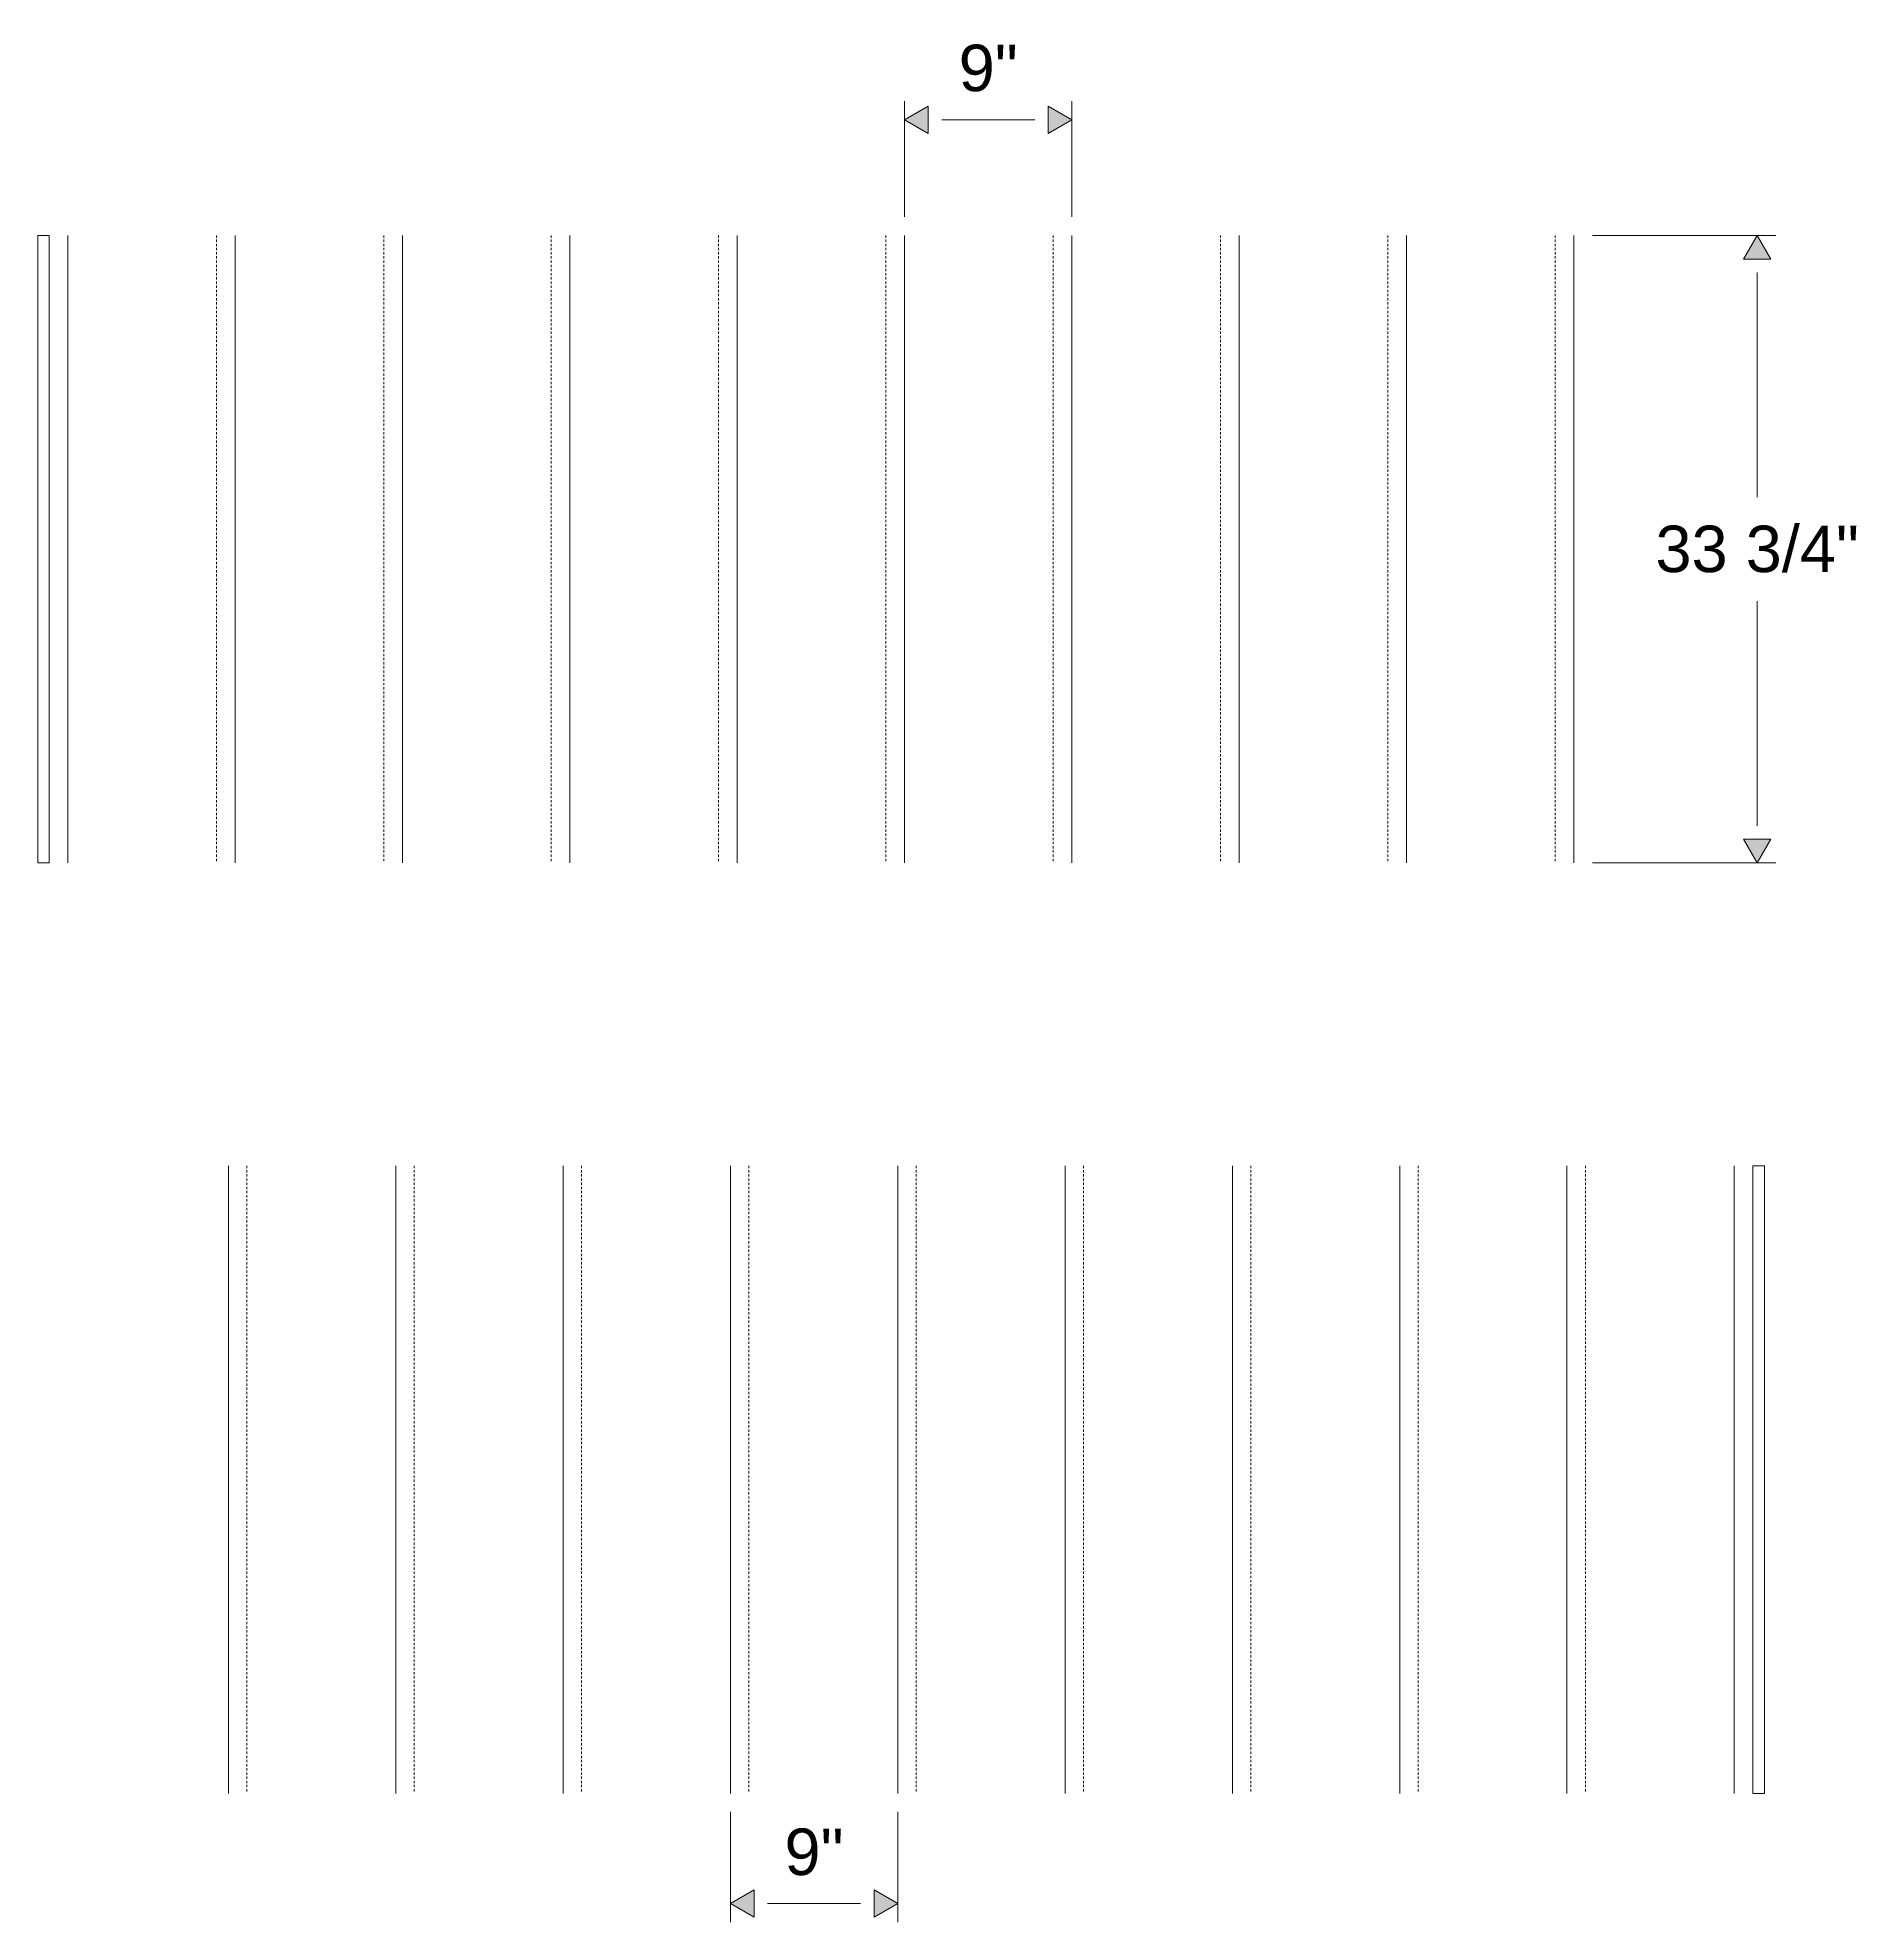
# Model space of a CAD drawing. Header units: inches. Extents: x -20237 to -17371, y 314 to 2010.
# Drawn here: x -20057.5 to -19959.7, y 1862.4 to 1963.7 of the extents above; entities that cross this region are included whole.
import ezdxf

# ---------------------------------------------------------------- set-up
doc = ezdxf.new("R2010")
doc.units = ezdxf.units.IN
doc.header["$MEASUREMENT"] = 0
doc.header["$PDMODE"] = 35
doc.linetypes.add('HIDDEN2', pattern=[0.1875, 0.125, -0.0625])
for name, color, linetype, lineweight in [('Dimension', 3, 'Continuous', 9), ('Kick', 4, 'Continuous', 9), ('Kick-Hidden', 4, 'HIDDEN2', 9), ('Treads', 1, 'Continuous', 15)]:
    doc.layers.add(name, color=color, linetype=linetype, lineweight=lineweight)
doc.styles.add('Dimension and Text', font='arial.ttf', dxfattribs={"height": 0.078125})
doc.dimstyles.new('Jerrod Dimension', dxfattribs={"dimscale": 0, "dimtxt": 0.078125, "dimasz": 0.0625, "dimexe": 0.03125, "dimexo": 0.03125, "dimgap": 0.046875, "dimtad": 1, "dimtih": 1, "dimtoh": 1, "dimdec": 4, "dimzin": 1, "dimdsep": 46, "dimlunit": 5, "dimtxsty": 'Dimension and Text', "dimblk": 'arrow', "dimcen": 2.421875, "dimclrd": 3, "dimclre": 3, "dimclrt": 3, "dimadec": 1, "dimazin": 0, "dimtfac": 1, "dimtdec": 4, "dimtmove": 2, "dimatfit": 3, "dimldrblk": 'arrow', "dimfxl": 1, "dimtfillclr": 256, "dimfrac": 2, "dimlwd": -1, "dimlwe": -1, "dimarcsym": 2})

# ---------------------------------------------------------------- blocks, each defined once
blk = doc.blocks.new('arrow')
at = {"layer": 'Dimension'}
blk.add_hatch(color=0, dxfattribs=at).paths.add_polyline_path([(0, 0), (-0.637, 0.368), (-0.637, -0.368)])
at = {"layer": 'Dimension', "color": 0}
for p, q in [((-0.637, -0.368), (-0.637, 0.368)), ((0, 0), (-0.637, 0.368)), ((-0.637, -0.368), (0, 0))]:
    blk.add_line(p, q, dxfattribs=at)
blk = doc.blocks.new('*D355')
at = {"layer": 'Defpoints', "color": 0}
for p in [(-20020.28, 1869.31), (-20011.28, 1869.31), (-20020.28, 1863.38)]:
    blk.add_point(p, dxfattribs=at)
at = {"layer": 'Dimension', "color": 3}
for p, q in [((-20020.28, 1868.31), (-20020.28, 1862.38)), ((-20011.28, 1868.31), (-20011.28, 1862.38)), ((-20013.28, 1863.38), (-20018.28, 1863.38))]:
    blk.add_line(p, q, dxfattribs=at)
at = {"layer": 'Dimension', "color": 3, "xscale": 2, "yscale": 2, "zscale": 2, "rotation": 180}
blk.add_blockref('arrow', (-20020.28, 1863.38), dxfattribs=at)
at = {"layer": 'Dimension', "color": 3, "xscale": 2, "yscale": 2, "zscale": 2}
blk.add_blockref('arrow', (-20011.28, 1863.38), dxfattribs=at)
at = {"layer": 'Dimension', "color": 3, "insert": (-20015.78, 1866.15), "char_height": 2.5, "attachment_point": 5, "style": 'Dimension and Text'}
blk.add_mtext('9"', dxfattribs=at)
blk = doc.blocks.new('*D359')
at = {"layer": 'Defpoints', "color": 0}
for p in [(-20010.91, 1959.33), (-20010.91, 1953.11), (-20001.91, 1953.11)]:
    blk.add_point(p, dxfattribs=at)
at = {"layer": 'Dimension', "color": 3}
for p, q in [((-20010.91, 1954.11), (-20010.91, 1960.33)), ((-20001.91, 1954.11), (-20001.91, 1960.33)), ((-20003.91, 1959.33), (-20008.91, 1959.33))]:
    blk.add_line(p, q, dxfattribs=at)
at = {"layer": 'Dimension', "color": 3, "xscale": 2, "yscale": 2, "zscale": 2, "rotation": 180}
blk.add_blockref('arrow', (-20010.91, 1959.33), dxfattribs=at)
at = {"layer": 'Dimension', "color": 3, "xscale": 2, "yscale": 2, "zscale": 2}
blk.add_blockref('arrow', (-20001.91, 1959.33), dxfattribs=at)
at = {"layer": 'Dimension', "color": 3, "insert": (-20006.41, 1962.1), "char_height": 2.5, "attachment_point": 5, "style": 'Dimension and Text'}
blk.add_mtext('9"', dxfattribs=at)
blk = doc.blocks.new('*D312')
at = {"layer": 'Defpoints', "color": 0}
for p in [(-19974.91, 1953.11), (-19965.05, 1953.11), (-19974.91, 1919.36)]:
    blk.add_point(p, dxfattribs=at)
at = {"layer": 'Treads', "color": 3}
for p, q in [((-19973.91, 1953.11), (-19964.05, 1953.11)), ((-19965.05, 1951.11), (-19965.05, 1939.03)), ((-19965.05, 1921.36), (-19965.05, 1933.44)), ((-19973.91, 1919.36), (-19964.05, 1919.36))]:
    blk.add_line(p, q, dxfattribs=at)
at = {"layer": 'Treads', "color": 3, "xscale": 2, "yscale": 2, "zscale": 2}
for p, rotation in [((-19965.05, 1953.11), 90), ((-19965.05, 1919.36), 270)]:
    blk.add_blockref('arrow', p, dxfattribs=dict(at, rotation=rotation))
at = {"layer": 'Treads', "color": 3, "insert": (-19965.05, 1936.23), "char_height": 2.5, "attachment_point": 5, "style": 'Dimension and Text'}
blk.add_mtext('33 3/4"', dxfattribs=at)

msp = doc.modelspace()

# ---------------------------------------------------------------- linework, layer by layer
at = {"layer": 'Kick'}
for points in [[(-20057.53787, 1953.1087), (-20057.53787, 1919.3587), (-20056.91287, 1919.3587), (-20056.91287, 1953.1087)], [(-19964.65638, 1903.06194), (-19964.65638, 1869.31194), (-19965.28138, 1869.31194), (-19965.28138, 1903.06194)]]:
    msp.add_lwpolyline(points, close=True, dxfattribs=at)
at = {"layer": 'Kick-Hidden'}
for p, q in [((-20047.91287, 1953.1087), (-20047.91287, 1919.3587)), ((-20038.91287, 1953.1087), (-20038.91287, 1919.3587)), ((-20029.91287, 1953.1087), (-20029.91287, 1919.3587)), ((-20020.91287, 1953.1087), (-20020.91287, 1919.3587)), ((-20011.91287, 1953.1087), (-20011.91287, 1919.3587)), ((-20002.91287, 1953.1087), (-20002.91287, 1919.3587)), ((-19993.91287, 1953.1087), (-19993.91287, 1919.3587)), ((-19984.91287, 1953.1087), (-19984.91287, 1919.3587)), ((-19975.91287, 1953.1087), (-19975.91287, 1919.3587)), ((-20046.28138, 1903.06194), (-20046.28138, 1869.31194)), ((-20037.28138, 1903.06194), (-20037.28138, 1869.31194)), ((-20028.28138, 1903.06194), (-20028.28138, 1869.31194)), ((-20019.28138, 1903.06194), (-20019.28138, 1869.31194)), ((-20010.28138, 1903.06194), (-20010.28138, 1869.31194)), ((-20001.28138, 1903.06194), (-20001.28138, 1869.31194)), ((-19992.28138, 1903.06194), (-19992.28138, 1869.31194)), ((-19983.28138, 1903.06194), (-19983.28138, 1869.31194)), ((-19974.28138, 1903.06194), (-19974.28138, 1869.31194))]:
    msp.add_line(p, q, dxfattribs=at)
at = {"layer": 'Treads'}
for p, q in [((-20055.91287, 1953.1087), (-20055.91287, 1919.3587)), ((-20046.91287, 1953.1087), (-20046.91287, 1919.3587)), ((-20037.91287, 1953.1087), (-20037.91287, 1919.3587)), ((-20028.91287, 1953.1087), (-20028.91287, 1919.3587)), ((-20019.91287, 1953.1087), (-20019.91287, 1919.3587)), ((-20010.91287, 1953.1087), (-20010.91287, 1919.3587)), ((-20001.91287, 1953.1087), (-20001.91287, 1919.3587)), ((-19992.91287, 1953.1087), (-19992.91287, 1919.3587)), ((-19983.91287, 1953.1087), (-19983.91287, 1919.3587)), ((-19974.91287, 1953.1087), (-19974.91287, 1919.3587)), ((-20047.28138, 1903.06194), (-20047.28138, 1869.31194)), ((-20038.28138, 1903.06194), (-20038.28138, 1869.31194)), ((-20029.28138, 1903.06194), (-20029.28138, 1869.31194)), ((-20020.28138, 1903.06194), (-20020.28138, 1869.31194)), ((-20011.28138, 1903.06194), (-20011.28138, 1869.31194)), ((-20002.28138, 1903.06194), (-20002.28138, 1869.31194)), ((-19993.28138, 1903.06194), (-19993.28138, 1869.31194)), ((-19984.28138, 1903.06194), (-19984.28138, 1869.31194)), ((-19975.28138, 1903.06194), (-19975.28138, 1869.31194)), ((-19966.28138, 1903.06194), (-19966.28138, 1869.31194))]:
    msp.add_line(p, q, dxfattribs=at)

# ---------------------------------------------------------------- dimensions: what is measured, and where the dimension line sits
at = {"layer": 'Dimension'}
for base, p1, p2, picture, middle in [((-20010.91287, 1959.32591), (-20001.91287, 1953.1087), (-20010.91287, 1953.1087), '*D359', (-20006.41287, 1962.10234)), ((-20020.28138, 1863.37539), (-20011.28138, 1869.31194), (-20020.28138, 1869.31194), '*D355', (-20015.78138, 1866.15182))]:
    dim = msp.add_linear_dim(base=base, p1=p1, p2=p2, dimstyle='Jerrod Dimension', override={"dimpost": '"'}, dxfattribs=at)
    dim.commit()
    dim.dimension.update_dxf_attribs({"geometry": picture, "text_midpoint": middle})
at = {"layer": 'Treads'}
dim = msp.add_linear_dim(base=(-19965.04628, 1953.1087), p1=(-19974.91287, 1919.3587), p2=(-19974.91287, 1953.1087), angle=270, dimstyle='Jerrod Dimension', override={"dimpost": '"'}, dxfattribs=at)
dim.commit()
dim.dimension.update_dxf_attribs({"geometry": '*D312', "text_midpoint": (-19965.04628, 1936.2337)})

doc.saveas('drawing.dxf')
